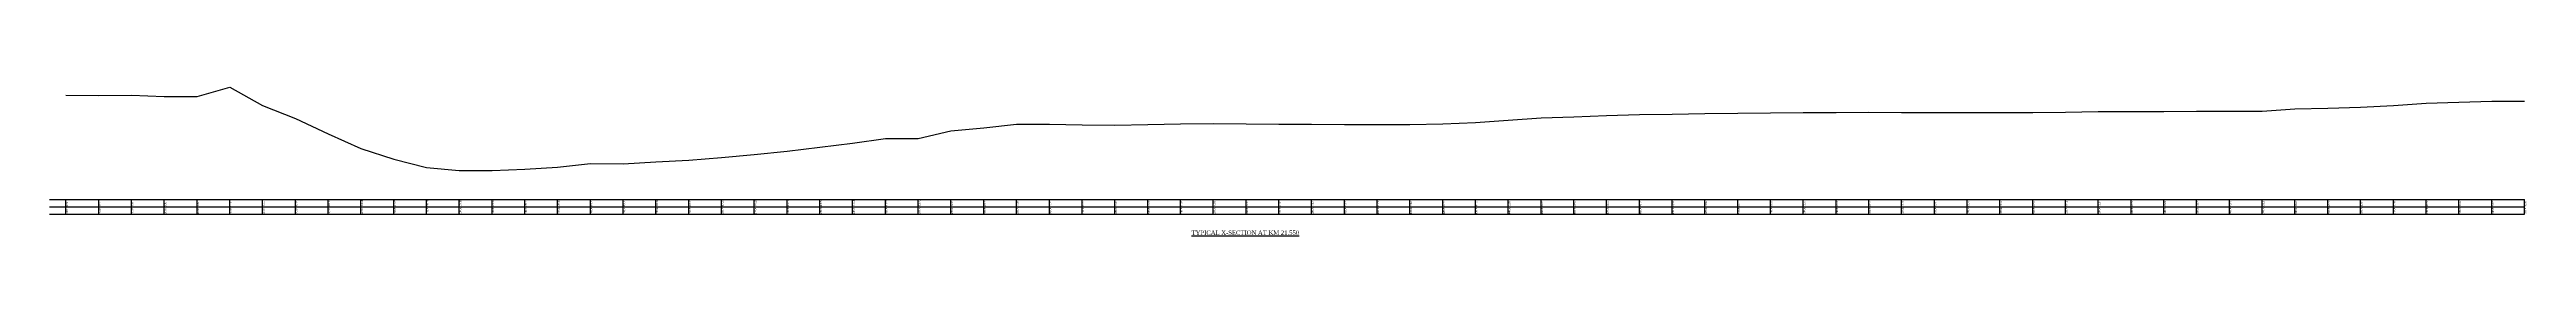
# Model space of a CAD drawing. Header units: metres. Extents: x -148477 to 168932, y -55673 to -2736.
# Drawn here: x -44109 to -43354, y -20581 to -20536 of the extents above; entities that cross this region are included whole.
import ezdxf

# ---------------------------------------------------------------- set-up
doc = ezdxf.new("R2010")
doc.units = ezdxf.units.M
doc.styles.add('liza', font='times.ttf', dxfattribs={"height": 2})
doc.styles.get("Standard").update_dxf_attribs({"font": 'times.ttf'})

msp = doc.modelspace()

# ---------------------------------------------------------------- linework, layer by layer
at = {"color": 6, "linetype": 'Continuous', "lineweight": -3, "ltscale": 0.5}
for p, q in [((-44109.3673, -20569.8399), (-43354.3673, -20569.8399)), ((-44109.3673, -20572.0899), (-43354.3673, -20572.0899)), ((-44109.3673, -20574.3399), (-43354.3673, -20574.3399)), ((-44104.3673, -20574.3399), (-44104.3673, -20569.8399)), ((-44094.3673, -20574.3399), (-44094.3673, -20569.8399)), ((-44084.3673, -20574.3399), (-44084.3673, -20569.8399)), ((-44074.3673, -20574.3399), (-44074.3673, -20569.8399)), ((-44064.3673, -20574.3399), (-44064.3673, -20569.8399)), ((-44054.3673, -20574.3399), (-44054.3673, -20569.8399)), ((-44044.3673, -20574.3399), (-44044.3673, -20569.8399)), ((-44034.3673, -20574.3399), (-44034.3673, -20569.8399)), ((-44024.3673, -20574.3399), (-44024.3673, -20569.8399)), ((-44014.3673, -20574.3399), (-44014.3673, -20569.8399)), ((-44004.3673, -20574.3399), (-44004.3673, -20569.8399)), ((-43994.3673, -20574.3399), (-43994.3673, -20569.8399)), ((-43984.3673, -20574.3399), (-43984.3673, -20569.8399)), ((-43974.3673, -20574.3399), (-43974.3673, -20569.8399)), ((-43964.3673, -20574.3399), (-43964.3673, -20569.8399)), ((-43954.3673, -20574.3399), (-43954.3673, -20569.8399)), ((-43944.3673, -20574.3399), (-43944.3673, -20569.8399)), ((-43934.3673, -20574.3399), (-43934.3673, -20569.8399)), ((-43924.3673, -20574.3399), (-43924.3673, -20569.8399)), ((-43914.3673, -20574.3399), (-43914.3673, -20569.8399)), ((-43904.3673, -20574.3399), (-43904.3673, -20569.8399)), ((-43894.3673, -20574.3399), (-43894.3673, -20569.8399)), ((-43884.3673, -20574.3399), (-43884.3673, -20569.8399)), ((-43874.3673, -20574.3399), (-43874.3673, -20569.8399)), ((-43864.3673, -20574.3399), (-43864.3673, -20569.8399)), ((-43854.3673, -20574.3399), (-43854.3673, -20569.8399)), ((-43844.3673, -20574.3399), (-43844.3673, -20569.8399)), ((-43834.3673, -20574.3399), (-43834.3673, -20569.8399)), ((-43824.3673, -20574.3399), (-43824.3673, -20569.8399)), ((-43814.3673, -20574.3399), (-43814.3673, -20569.8399)), ((-43804.3673, -20574.3399), (-43804.3673, -20569.8399)), ((-43794.3673, -20574.3399), (-43794.3673, -20569.8399)), ((-43784.3673, -20574.3399), (-43784.3673, -20569.8399)), ((-43774.3673, -20574.3399), (-43774.3673, -20569.8399)), ((-43764.3673, -20574.3399), (-43764.3673, -20569.8399)), ((-43754.3673, -20574.3399), (-43754.3673, -20569.8399)), ((-43744.3673, -20574.3399), (-43744.3673, -20569.8399)), ((-43734.3673, -20574.3399), (-43734.3673, -20569.8399)), ((-43724.3673, -20574.3399), (-43724.3673, -20569.8399)), ((-43714.3673, -20574.3399), (-43714.3673, -20569.8399)), ((-43704.3673, -20574.3399), (-43704.3673, -20569.8399)), ((-43694.3673, -20574.3399), (-43694.3673, -20569.8399)), ((-43684.3673, -20574.3399), (-43684.3673, -20569.8399)), ((-43674.3673, -20574.3399), (-43674.3673, -20569.8399)), ((-43664.3673, -20574.3399), (-43664.3673, -20569.8399)), ((-43654.3673, -20574.3399), (-43654.3673, -20569.8399)), ((-43644.3673, -20574.3399), (-43644.3673, -20569.8399)), ((-43634.3673, -20574.3399), (-43634.3673, -20569.8399)), ((-43624.3673, -20574.3399), (-43624.3673, -20569.8399)), ((-43614.3673, -20574.3399), (-43614.3673, -20569.8399)), ((-43604.3673, -20574.3399), (-43604.3673, -20569.8399)), ((-43594.3673, -20574.3399), (-43594.3673, -20569.8399)), ((-43584.3673, -20574.3399), (-43584.3673, -20569.8399)), ((-43574.3673, -20574.3399), (-43574.3673, -20569.8399)), ((-43564.3673, -20574.3399), (-43564.3673, -20569.8399)), ((-43554.3673, -20574.3399), (-43554.3673, -20569.8399)), ((-43544.3673, -20574.3399), (-43544.3673, -20569.8399)), ((-43534.3673, -20574.3399), (-43534.3673, -20569.8399)), ((-43524.3673, -20574.3399), (-43524.3673, -20569.8399)), ((-43514.3673, -20574.3399), (-43514.3673, -20569.8399)), ((-43504.3673, -20574.3399), (-43504.3673, -20569.8399)), ((-43494.3673, -20574.3399), (-43494.3673, -20569.8399)), ((-43484.3673, -20574.3399), (-43484.3673, -20569.8399)), ((-43474.3673, -20574.3399), (-43474.3673, -20569.8399)), ((-43464.3673, -20574.3399), (-43464.3673, -20569.8399)), ((-43454.3673, -20574.3399), (-43454.3673, -20569.8399)), ((-43444.3673, -20574.3399), (-43444.3673, -20569.8399)), ((-43434.3673, -20574.3399), (-43434.3673, -20569.8399)), ((-43424.3673, -20574.3399), (-43424.3673, -20569.8399)), ((-43414.3673, -20574.3399), (-43414.3673, -20569.8399)), ((-43404.3673, -20574.3399), (-43404.3673, -20569.8399)), ((-43394.3673, -20574.3399), (-43394.3673, -20569.8399)), ((-43384.3673, -20574.3399), (-43384.3673, -20569.8399)), ((-43374.3673, -20574.3399), (-43374.3673, -20569.8399)), ((-43364.3673, -20574.3399), (-43364.3673, -20569.8399)), ((-43354.3673, -20574.3399), (-43354.3673, -20569.8399))]:
    msp.add_line(p, q, dxfattribs=at)
msp.add_lwpolyline([(-44104.3673, -20538.1299), (-44094.3673, -20538.1699), (-44084.3673, -20538.1399), (-44074.3673, -20538.4799), (-44064.3673, -20538.4899), (-44054.3673, -20535.7099), (-44044.3673, -20541.2899), (-44034.3673, -20545.2199), (-44024.3673, -20549.8699), (-44014.3673, -20554.3799), (-44004.3673, -20557.6199), (-43994.3673, -20560.0799), (-43984.3673, -20561.0299), (-43974.3673, -20561.0099), (-43964.3673, -20560.5999), (-43954.3673, -20560.0199), (-43944.3673, -20558.8499), (-43934.3673, -20558.9499), (-43924.3673, -20558.4299), (-43914.3673, -20557.8699), (-43904.3673, -20557.1099), (-43894.3673, -20556.1299), (-43884.3673, -20555.1099), (-43874.3673, -20553.9299), (-43864.3673, -20552.6799), (-43854.3673, -20551.2999), (-43844.3673, -20551.2999), (-43834.3673, -20548.9099), (-43824.3673, -20548.0299), (-43814.3673, -20546.9299), (-43804.3673, -20546.8899), (-43794.3673, -20547.1099), (-43784.3673, -20547.2099), (-43774.3673, -20547.0499), (-43764.3673, -20546.8399), (-43754.3673, -20546.7499), (-43744.3673, -20546.7999), (-43734.3673, -20546.9099), (-43724.3673, -20546.9399), (-43714.3673, -20547.0199), (-43704.3673, -20547.0499), (-43694.3673, -20546.9799), (-43684.3673, -20546.7899), (-43674.3673, -20546.3899), (-43664.3673, -20545.7499), (-43654.3673, -20545.0399), (-43644.3673, -20544.6899), (-43634.3673, -20544.2999), (-43624.3673, -20544.0399), (-43614.3673, -20543.8499), (-43604.3673, -20543.6599), (-43594.3673, -20543.5599), (-43584.3673, -20543.5199), (-43574.3673, -20543.4199), (-43564.3673, -20543.3499), (-43554.3673, -20543.3299), (-43544.3673, -20543.3499), (-43534.3673, -20543.3799), (-43524.3673, -20543.3999), (-43514.3673, -20543.3699), (-43504.3673, -20543.3699), (-43494.3673, -20543.2499), (-43484.3673, -20543.1199), (-43474.3673, -20543.0699), (-43464.3673, -20543.0499), (-43454.3673, -20543.0099), (-43444.3673, -20542.9999), (-43434.3673, -20542.9499), (-43424.3673, -20542.2799), (-43414.3673, -20542.0699), (-43404.3673, -20541.7099), (-43394.3673, -20541.2299), (-43384.3673, -20540.5899), (-43374.3673, -20540.1899), (-43364.3673, -20539.9399), (-43354.3673, -20539.8899)], dxfattribs=at)

# ---------------------------------------------------------------- texts
at = {"color": 6, "linetype": 'Continuous', "lineweight": -3, "ltscale": 0.5, "char_height": 0.5, "width": 2.15, "attachment_point": 1, "rotation": 90, "style": 'liza'}
for s, insert in [('0.00', (-44104.2673, -20574.2399)), ('1.71', (-44104.2673, -20571.9899)), ('10.00', (-44094.2673, -20574.2399)), ('1.67', (-44094.2673, -20571.9899)), ('1.70', (-44084.2673, -20571.9899)), ('20.00', (-44084.2673, -20574.2399)), ('30.00', (-44074.2673, -20574.2399)), ('1.36', (-44074.2673, -20571.9899)), ('40.00', (-44064.2673, -20574.2399)), ('1.35', (-44064.2673, -20571.9899)), ('50.00', (-44054.2673, -20574.2399)), ('4.13', (-44054.2673, -20571.9899)), ('60.00', (-44044.2673, -20574.2399)), ('-1.45', (-44044.2673, -20571.9899)), ('-5.38', (-44034.2673, -20571.9899)), ('70.00', (-44034.2673, -20574.2399)), ('-10.03', (-44024.2673, -20571.9899)), ('80.00', (-44024.2673, -20574.2399)), ('90.00', (-44014.2673, -20574.2399)), ('-14.54', (-44014.2673, -20571.9899)), ('-17.78', (-44004.2673, -20571.9899)), ('100.00', (-44004.2673, -20574.2399)), ('-20.24', (-43994.2673, -20571.9899)), ('110.00', (-43994.2673, -20574.2399)), ('120.00', (-43984.2673, -20574.2399)), ('-21.19', (-43984.2673, -20571.9899)), ('130.00', (-43974.2673, -20574.2399)), ('-21.17', (-43974.2673, -20571.9899)), ('-20.76', (-43964.2673, -20571.9899)), ('140.00', (-43964.2673, -20574.2399)), ('-20.18', (-43954.2673, -20571.9899)), ('150.00', (-43954.2673, -20574.2399)), ('-19.01', (-43944.2673, -20571.9899)), ('160.00', (-43944.2673, -20574.2399)), ('170.00', (-43934.2673, -20574.2399)), ('-19.11', (-43934.2673, -20571.9899)), ('-18.59', (-43924.2673, -20571.9899)), ('180.00', (-43924.2673, -20574.2399)), ('-18.03', (-43914.2673, -20571.9899)), ('190.00', (-43914.2673, -20574.2399)), ('200.00', (-43904.2673, -20574.2399)), ('-17.27', (-43904.2673, -20571.9899)), ('210.00', (-43894.2673, -20574.2399)), ('-16.29', (-43894.2673, -20571.9899)), ('220.00', (-43884.2673, -20574.2399)), ('-15.27', (-43884.2673, -20571.9899)), ('-14.09', (-43874.2673, -20571.9899)), ('230.00', (-43874.2673, -20574.2399)), ('-12.84', (-43864.2673, -20571.9899)), ('240.00', (-43864.2673, -20574.2399)), ('250.00', (-43854.2673, -20574.2399)), ('-11.46', (-43854.2673, -20571.9899)), ('260.00', (-43844.2673, -20574.2399)), ('-11.46', (-43844.2673, -20571.9899)), ('-9.07', (-43834.2673, -20571.9899)), ('270.00', (-43834.2673, -20574.2399)), ('-8.19', (-43824.2673, -20571.9899)), ('280.00', (-43824.2673, -20574.2399)), ('-7.09', (-43814.2673, -20571.9899)), ('290.00', (-43814.2673, -20574.2399)), ('-7.05', (-43804.2673, -20571.9899)), ('300.00', (-43804.2673, -20574.2399)), ('310.00', (-43794.2673, -20574.2399)), ('-7.27', (-43794.2673, -20571.9899)), ('320.00', (-43784.2673, -20574.2399)), ('-7.37', (-43784.2673, -20571.9899)), ('330.00', (-43774.2673, -20574.2399)), ('-7.21', (-43774.2673, -20571.9899)), ('-7.00', (-43764.2673, -20571.9899)), ('340.00', (-43764.2673, -20574.2399)), ('350.00', (-43754.2673, -20574.2399)), ('-6.91', (-43754.2673, -20571.9899)), ('360.00', (-43744.2673, -20574.2399)), ('-6.96', (-43744.2673, -20571.9899)), ('-7.07', (-43734.2673, -20571.9899)), ('370.00', (-43734.2673, -20574.2399)), ('-7.10', (-43724.2673, -20571.9899)), ('380.00', (-43724.2673, -20574.2399)), ('-7.18', (-43714.2673, -20571.9899)), ('390.00', (-43714.2673, -20574.2399)), ('400.00', (-43704.2673, -20574.2399)), ('-7.21', (-43704.2673, -20571.9899)), ('410.00', (-43694.2673, -20574.2399)), ('-7.14', (-43694.2673, -20571.9899)), ('420.00', (-43684.2673, -20574.2399)), ('-6.95', (-43684.2673, -20571.9899)), ('430.00', (-43674.2673, -20574.2399)), ('-6.55', (-43674.2673, -20571.9899)), ('440.00', (-43664.2673, -20574.2399)), ('-5.91', (-43664.2673, -20571.9899)), ('-5.20', (-43654.2673, -20571.9899)), ('450.00', (-43654.2673, -20574.2399)), ('-4.85', (-43644.2673, -20571.9899)), ('460.00', (-43644.2673, -20574.2399)), ('470.00', (-43634.2673, -20574.2399)), ('-4.46', (-43634.2673, -20571.9899)), ('-4.20', (-43624.2673, -20571.9899)), ('480.00', (-43624.2673, -20574.2399)), ('-4.01', (-43614.2673, -20571.9899)), ('490.00', (-43614.2673, -20574.2399)), ('-3.82', (-43604.2673, -20571.9899)), ('500.00', (-43604.2673, -20574.2399)), ('510.00', (-43594.2673, -20574.2399)), ('-3.72', (-43594.2673, -20571.9899)), ('-3.68', (-43584.2673, -20571.9899)), ('520.00', (-43584.2673, -20574.2399)), ('-3.58', (-43574.2673, -20571.9899)), ('530.00', (-43574.2673, -20574.2399)), ('540.00', (-43564.2673, -20574.2399)), ('-3.51', (-43564.2673, -20571.9899)), ('550.00', (-43554.2673, -20574.2399)), ('-3.49', (-43554.2673, -20571.9899)), ('560.00', (-43544.2673, -20574.2399)), ('-3.51', (-43544.2673, -20571.9899)), ('570.00', (-43534.2673, -20574.2399)), ('-3.54', (-43534.2673, -20571.9899)), ('580.00', (-43524.2673, -20574.2399)), ('-3.56', (-43524.2673, -20571.9899)), ('590.00', (-43514.2673, -20574.2399)), ('-3.53', (-43514.2673, -20571.9899)), ('600.00', (-43504.2673, -20574.2399)), ('-3.53', (-43504.2673, -20571.9899)), ('610.00', (-43494.2673, -20574.2399)), ('-3.41', (-43494.2673, -20571.9899)), ('-3.28', (-43484.2673, -20571.9899)), ('620.00', (-43484.2673, -20574.2399)), ('630.00', (-43474.2673, -20574.2399)), ('-3.23', (-43474.2673, -20571.9899)), ('640.00', (-43464.2673, -20574.2399)), ('-3.21', (-43464.2673, -20571.9899)), ('650.00', (-43454.2673, -20574.2399)), ('-3.17', (-43454.2673, -20571.9899)), ('660.00', (-43444.2673, -20574.2399)), ('-3.16', (-43444.2673, -20571.9899)), ('670.00', (-43434.2673, -20574.2399)), ('-3.11', (-43434.2673, -20571.9899)), ('680.00', (-43424.2673, -20574.2399)), ('-2.44', (-43424.2673, -20571.9899)), ('690.00', (-43414.2673, -20574.2399)), ('-2.23', (-43414.2673, -20571.9899)), ('-1.87', (-43404.2673, -20571.9899)), ('700.00', (-43404.2673, -20574.2399)), ('710.00', (-43394.2673, -20574.2399)), ('-1.39', (-43394.2673, -20571.9899)), ('-0.75', (-43384.2673, -20571.9899)), ('720.00', (-43384.2673, -20574.2399)), ('-0.35', (-43374.2673, -20571.9899)), ('730.00', (-43374.2673, -20574.2399)), ('-0.10', (-43364.2673, -20571.9899)), ('740.00', (-43364.2673, -20574.2399)), ('-0.05', (-43354.2673, -20571.9899)), ('750.00', (-43354.2673, -20574.2399))]:
    msp.add_mtext(s, dxfattribs=dict(at, insert=insert))
at = {"color": 0, "linetype": 'ByBlock', "lineweight": 30, "insert": (-43760.9785, -20579.2635), "char_height": 1.326841, "width": 81.781813, "attachment_point": 1}
msp.add_mtext('{\\LTYPICAL X-SECTION AT KM 21.550}', dxfattribs=at)

doc.saveas('drawing.dxf')
